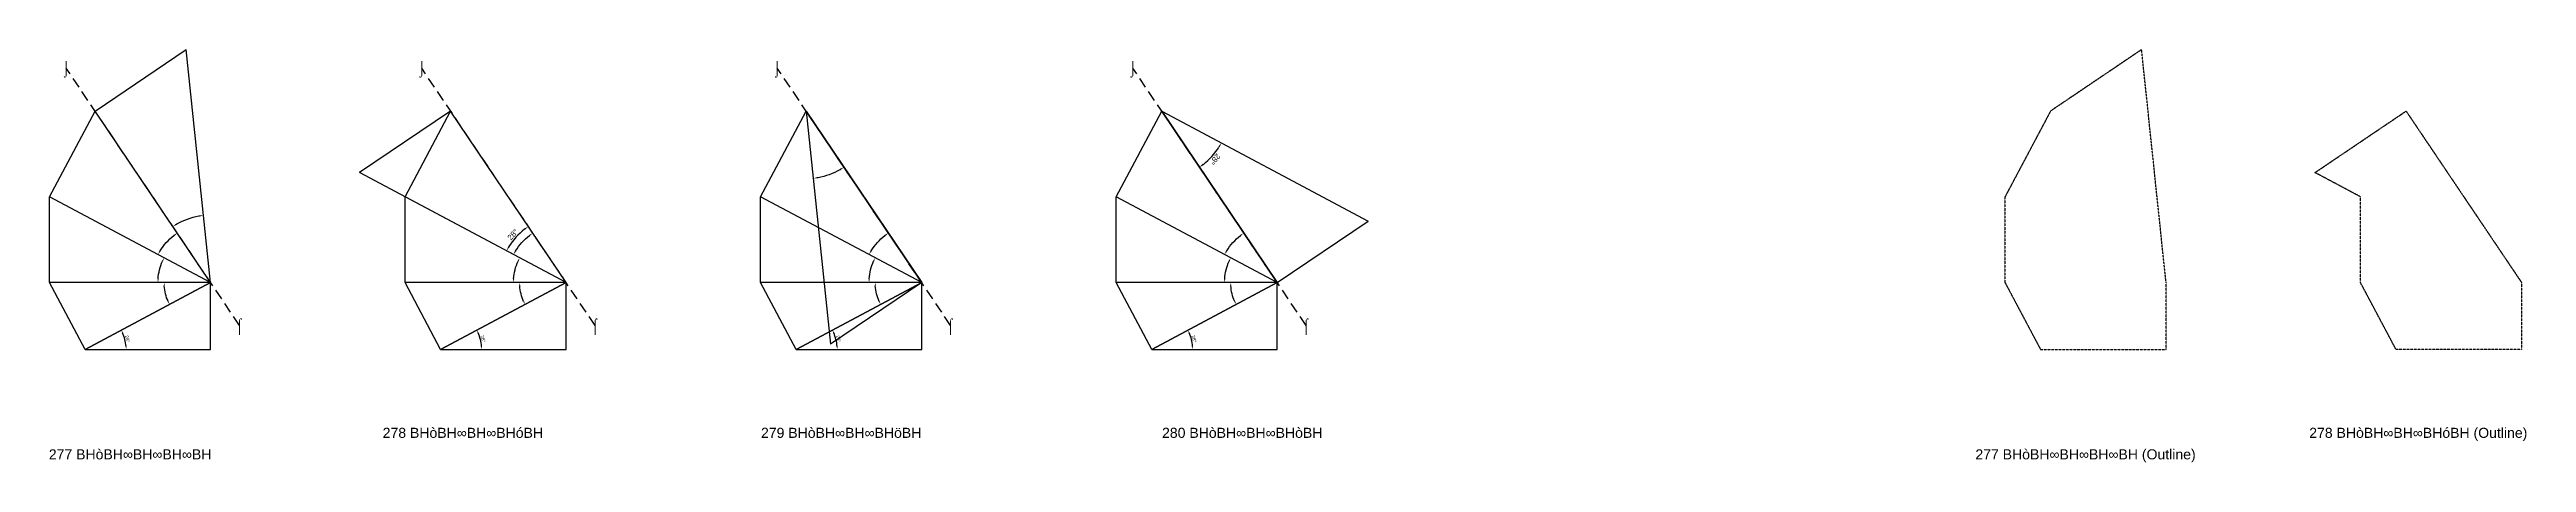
# Model space of a CAD drawing. Header units: millimetres. Extents: x 109495 to 889476, y -4752178 to 24518.
# Drawn here: x 254075 to 549968, y -3989250 to -3939993 of the extents above; entities that cross this region are included whole.
import ezdxf
from ezdxf.enums import TextEntityAlignment as Align

# ---------------------------------------------------------------- set-up
doc = ezdxf.new("R2010")
doc.units = ezdxf.units.MM
doc.header["$PDMODE"] = 35
doc.linetypes.add('DASHED', pattern=[19.05, 12.7, -6.35])
for name, color, linetype in [('BASE', 170, 'Continuous'), ('HYPOTENUSE', 20, 'Continuous'), ('PERPENDICULAR', 90, 'Continuous')]:
    doc.layers.add(name, color=color, linetype=linetype)
doc.styles.add('Arial', font='arial.ttf')
doc.dimstyles.new('ISO-25', dxfattribs={"dimtxt": 250, "dimasz": 100, "dimexe": 1.25, "dimexo": 0.625, "dimgap": 100, "dimtad": 1, "dimdec": 0, "dimtxsty": 'Arial', "dimcen": 2.5, "dimadec": 0, "dimazin": 0, "dimtfac": 1, "dimtdec": 0, "dimtmove": 0, "dimatfit": 3, "dimfxl": 1, "dimarcsym": 0})

# ---------------------------------------------------------------- blocks, each defined once
blk = doc.blocks.new('*D2')
at = {"color": 0, "lineweight": -2, "ltscale": 100, "transparency": 16777216}
blk.add_arc((0, 0), 4906, 4.08845, 23.91155, dxfattribs=at)
at = {"color": 0, "ltscale": 100, "transparency": 16777216}
for points in [[(4432, 1963), (4537, 2014), (4332, 2303)], [(4952, 352), (4835, 348), (4906, 0)]]:
    blk.add_solid(points, dxfattribs=at)
at = {"layer": 'Defpoints', "color": 0, "ltscale": 100, "transparency": 16777216}
for p in [(15000, 7976), (0, 0), (0, 0), (4841, 796), (15000, 0)]:
    blk.add_point(p, dxfattribs=at)
at = {"color": 0, "ltscale": 100, "transparency": 16777216, "insert": (5055, 1260), "char_height": 400, "attachment_point": 5, "rotation": 284, "style": 'Arial'}
blk.add_mtext('28°', dxfattribs=at)
blk = doc.blocks.new('GTN')
at = {"layer": 'BASE'}
blk.add_line((0, 0), (15000, 0), dxfattribs=at)
at = {"layer": 'HYPOTENUSE'}
blk.add_line((0, 0), (15000, 7975.6), dxfattribs=at)
at = {"layer": 'PERPENDICULAR'}
blk.add_line((15000, 0), (15000, 7975.6), dxfattribs=at)
at = {"color": 4, "ltscale": 100}
dim = blk.add_angular_dim_2l(base=(4841, 795.6), line1=((0, 0), (15000, 0)), line2=((0, 0), (15000, 7975.6)), dimstyle='ISO-25', override={"dimtxt": 400, "dimasz": 350, "dimgap": 100}, dxfattribs=at)
dim.commit()
dim.dimension.update_dxf_attribs({"geometry": '*D2', "text_midpoint": (5055.4, 1260.5)})

msp = doc.modelspace()

# ---------------------------------------------------------------- linework, layer by layer
at = {"linetype": 'DASHED', "ltscale": 100}
for p, q in [((276772, -3972907), (256070, -3942215)), ((319243, -3972907), (298542, -3942215)), ((361715, -3972907), (341013, -3942215)), ((404186, -3972907), (383485, -3942215))]:
    msp.add_line(p, q, dxfattribs=at)
at = {"linetype": 'DASHED'}
for points in [[(487674, -3967792), (491914, -3975767), (506914, -3975767), (506914, -3967792), (503993, -3939993), (493113, -3947331), (487674, -3957561)], [(530145, -3957561), (524705, -3954669), (535585, -3947331), (549386, -3967792), (549386, -3975767), (534386, -3975767), (530145, -3967792)]]:
    msp.add_lwpolyline(points, close=True, dxfattribs=at)

# ---------------------------------------------------------------- block references
at = {"linetype": 'DASHED', "ltscale": 100}
for p, xscale, yscale, zscale, rotation in [((273322, -3967792), -1.645357565266575, 1.645357565266575, 1.645357565266575, 304.0000000000001), ((386935, -3947331), 1.645357565266575, 1.645357565266575, 1.645357565266575, 304.0000000000001), ((273322, -3967792), -1.452764501644347, 1.452764501644347, 1.452764501644347, 332.0000000000001), ((315793, -3967792), 1.645357565266575, 1.645357565266575, 1.645357565266575, 124), ((315793, -3967792), -1.452764501644347, 1.452764501644347, 1.452764501644347, 332.0000000000001), ((344464, -3947331), -1.645357565266575, 1.645357565266575, 1.645357565266575, 124.0000000000001), ((358265, -3967792), -1.452764501644347, 1.452764501644347, 1.452764501644347, 332.0000000000001), ((400736, -3967792), -1.452764501644347, 1.452764501644347, 1.452764501644347, 332.0000000000001), ((273322, -3967792), -1.132570050689039, 1.132570050689039, 1.132570050689039, 27.99999999999998), ((315793, -3967792), -1.132570050689039, 1.132570050689039, 1.132570050689039, 27.99999999999998), ((358265, -3967792), -1.132570050689039, 1.132570050689039, 1.132570050689039, 27.99999999999998), ((400736, -3967792), -1.132570050689039, 1.132570050689039, 1.132570050689039, 27.99999999999998)]:
    msp.add_blockref('GTN', p, dxfattribs=dict(at, xscale=xscale, yscale=yscale, zscale=zscale, rotation=rotation))
at = {"linetype": 'DASHED', "ltscale": 100, "xscale": -1.282714919717773, "yscale": 1.282714919717773, "zscale": 1.282714919717773}
for p in [(273322, -3967792), (315793, -3967792), (358265, -3967792), (400736, -3967792)]:
    msp.add_blockref('GTN', p, dxfattribs=at)
at = {"linetype": 'DASHED'}
for p in [(258322, -3975767), (300793, -3975767), (343265, -3975767), (385736, -3975767)]:
    msp.add_blockref('GTN', p, dxfattribs=at)

# ---------------------------------------------------------------- texts
at = {"linetype": 'DASHED', "ltscale": 100, "style": 'Arial'}
for s, p in [('⌡', (256070, -3942215)), ('⌡', (298542, -3942215)), ('⌡', (341013, -3942215)), ('⌡', (383485, -3942215)), ('⌠', (276772, -3972907)), ('⌠', (319243, -3972907)), ('⌠', (361715, -3972907)), ('⌠', (404186, -3972907)), ('278 BHòBH∞BH∞BHóBH', (303453, -3985720)), ('279 BHòBH∞BH∞BHöBH', (348644, -3985720)), ('280 BHòBH∞BH∞BHòBH', (396555, -3985720)), ('278 BHòBH∞BH∞BHóBH (Outline)', (537046, -3985720)), ('277 BHòBH∞BH∞BH∞BH', (263701, -3988288)), ('277 BHòBH∞BH∞BH∞BH (Outline)', (497294, -3988288))]:
    msp.add_text(s, height=1200, dxfattribs=at).set_placement(p, align=Align.MIDDLE_CENTER)

doc.saveas('drawing.dxf')
